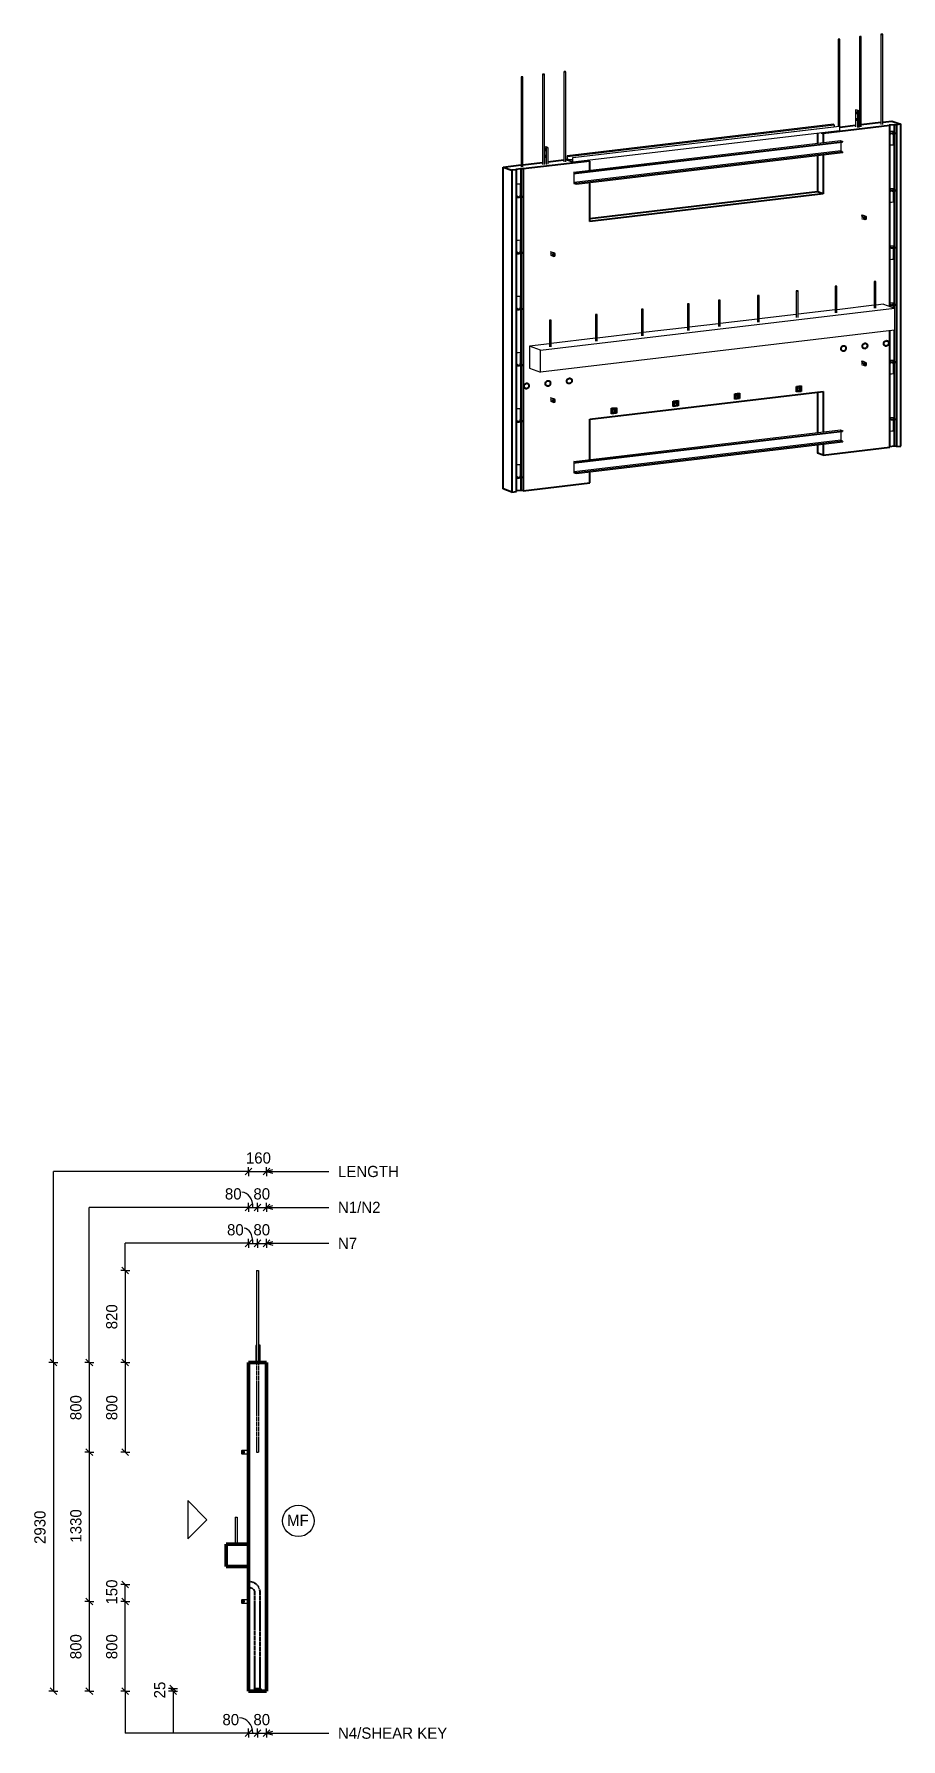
# Model space of a CAD drawing. Header units: millimetres. Extents: x 76163 to 106717, y 1600 to 80057.
# Drawn here: x 76163 to 83885, y 2845 to 18037 of the extents above.
import ezdxf

# ---------------------------------------------------------------- set-up
doc = ezdxf.new("R2010")
doc.units = ezdxf.units.MM
doc.linetypes.add('Dash', pattern=[6.36, 3.18, -3.18])
for name, color, linetype, lineweight in [('A-ANNO-DIMS', 211, 'Continuous', 9), ('A-ANNO-DIMS-40', 211, 'Continuous', 9), ('A-DETL-MBND', 5, 'Continuous', 18), ('A-GENM', 13, 'Continuous', 18), ('A-WALL', 113, 'Continuous', 25), ('A-WALL-HDLN', 110, 'Dash', 25), ('G-ANNO-TEXT', 231, 'Continuous', 9), ('S-BEAM', 12, 'Continuous', 18), ('S-RBAR', 171, 'Continuous', 18)]:
    doc.layers.add(name, color=color, linetype=linetype, lineweight=lineweight)
doc.styles.add('Nirmala UI Semilight', font='NirmalaS.ttf', dxfattribs={"height": 100})
doc.dimstyles.new('Diagonal_-_2_5mm_NI_UI', dxfattribs={"dimscale": 304.8, "dimtxt": 104.736395, "dimasz": 0.19685, "dimexe": 0.131234, "dimexo": 0.0625, "dimgap": 0.131234, "dimtad": 1, "dimdec": 4, "dimzin": 0, "dimdsep": 46, "dimtxsty": 'Nirmala UI Semilight', "dimblk1": 'OBLIQUE', "dimblk2": 'OBLIQUE', "dimsah": 1, "dimcen": 0.09, "dimazin": 0, "dimtfac": 1, "dimtdec": 4, "dimtix": 1, "dimtmove": 0, "dimatfit": 3, "dimfxl": 0.131234, "dimfxlon": 1, "dimtvp": 1, "dimtolj": 1, "dimtzin": 0, "dimarcsym": 2})
doc.dimstyles.new('Diagonal_-_2_5mm_NI_UI_1', dxfattribs={"dimscale": 304.8, "dimtxt": 104.736395, "dimasz": 0.19685, "dimexe": 0.131234, "dimexo": 0.0625, "dimgap": 0.131234, "dimtad": 1, "dimdec": 4, "dimzin": 0, "dimdsep": 46, "dimtxsty": 'Nirmala UI Semilight', "dimblk1": 'OBLIQUE', "dimblk2": 'OBLIQUE', "dimsah": 1, "dimcen": 0.09, "dimazin": 0, "dimtfac": 1, "dimtdec": 4, "dimtix": 1, "dimtmove": 1, "dimatfit": 3, "dimfxl": 0.131234, "dimfxlon": 1, "dimtvp": 1, "dimtolj": 1, "dimtzin": 0, "dimarcsym": 2})

msp = doc.modelspace()

# ---------------------------------------------------------------- texts
at = {"layer": 'G-ANNO-TEXT', "color": 7, "char_height": 100, "attachment_point": 1, "style": 'Nirmala UI Semilight'}
for s, insert, width in [('LENGTH', (78870.20954, 7951.56822), 612.48925), ('N1/N2', (78870.20954, 7631.56822), 468.1855), ('N7', (78870.20954, 7311.56822), 211.6455), ('MF', (78416.52227, 4842.74491), 227.67925), ('N4/SHEAR KEY', (78870.20954, 2946.37176), 1103.122)]:
    msp.add_mtext(s, dxfattribs=dict(at, insert=insert, width=width))

# ---------------------------------------------------------------- blocks, each defined once
blk = doc.blocks.new('RR spread anchor face based - RR-SA-2_5-150-614724-Elevation Right1')
at = {"layer": 'A-GENM'}
for p, q in [((78015, 5415), (78010, 5412)), ((78010, 5412), (78010, 5387)), ((78010, 5387), (78015, 5385)), ((78073, 5415), (78015, 5415)), ((78015, 5385), (78073, 5385)), ((78026, 5407), (78032, 5407)), ((78032, 5393), (78026, 5393)), ((78070, 5407), (78073, 5407)), ((78073, 5393), (78070, 5393))]:
    blk.add_line(p, q, dxfattribs=at)
for centre, start, end in [((78026, 5400), 90, 270), ((78032, 5400), 270, 90), ((78070, 5400), 90, 270)]:
    blk.add_arc(centre, 7, start, end, dxfattribs=at)
blk = doc.blocks.new('M_Rectangular Corbel - M_Rectangular Corbel-5377587-Elevation Right1')
at = {"layer": 'S-BEAM', "lineweight": 50}
for p, q in [((78073, 4580), (77873, 4580)), ((77873, 4580), (77873, 4380)), ((78073, 4380), (78073, 4580)), ((77873, 4380), (78073, 4380))]:
    blk.add_line(p, q, dxfattribs=at)
blk = doc.blocks.new('RR spread anchor face based - RR-SA-4_0-240-614738-Elevation Right1')
at = {"layer": 'A-GENM'}
for p, q in [((78141, 6354), (78138, 6349)), ((78138, 6349), (78138, 6200)), ((78145, 6354), (78141, 6354)), ((78176, 6354), (78161, 6354)), ((78167, 6331), (78167, 6327)), ((78167, 6271), (78167, 6267)), ((78178, 6349), (78176, 6354)), ((78178, 6200), (78178, 6349))]:
    blk.add_line(p, q, dxfattribs=at)
for centre, start, end in [((78158, 6331), 0, 70.3657), ((78158, 6327), 289.6343, 0), ((78158, 6271), 0, 70.3657), ((78158, 6267), 289.6343, 360)]:
    blk.add_arc(centre, 9, start, end, dxfattribs=at)
blk = doc.blocks.new('loopbox down bent - Wire Loop-600440-3D Ortho')
at = {"layer": 'A-GENM'}
for p, q in [((-65354, 14698), (-65319, 14702)), ((-65352, 14698), (-65354, 14698)), ((-65353, 14698), (-65352, 14698)), ((-65321, 14701), (-65352, 14698)), ((-65352, 14698), (-65352, 14698)), ((-65352, 14698), (-65352, 14576)), ((-65352, 14588), (-65350, 14587)), ((-65350, 14587), (-65351, 14587)), ((-65348, 14592), (-65350, 14593)), ((-65350, 14587), (-65341, 14582)), ((-65338, 14587), (-65348, 14592)), ((-65327, 14590), (-65325, 14590)), ((-65323, 14596), (-65325, 14596)), ((-65325, 14590), (-65311, 14586)), ((-65307, 14591), (-65323, 14596)), ((-65319, 14702), (-65321, 14702)), ((-65321, 14702), (-65321, 14702)), ((-65321, 14702), (-65319, 14702)), ((-65321, 14702), (-65321, 14595)), ((-65321, 14702), (-65321, 14595)), ((-65321, 14589), (-65321, 14585)), ((-65321, 14589), (-65321, 14585)), ((-65319, 14594), (-65319, 14702)), ((-65319, 14585), (-65319, 14588)), ((-65352, 14576), (-65353, 14576)), ((-65352, 14577), (-65330, 14580)), ((-65326, 14579), (-65352, 14576)), ((-65294, 14584), (-65294, 14584))]:
    blk.add_line(p, q, dxfattribs=at)
for points in [[(-65355, 14698, 0), (-65354, 14698, 0), (-65354, 14698, 0), (-65354, 14698, 0), (-65353, 14698, 0)], [(-65351, 14592, 0), (-65350, 14593, 0), (-65349, 14593, 0), (-65348, 14593, 0), (-65348, 14592, 0), (-65347, 14592, 0)], [(-65301, 14586, 0), (-65303, 14582, 0), (-65308, 14580, 0), (-65317, 14579, 0), (-65330, 14579, 0), (-65338, 14581, 0), (-65341, 14582, 0)], [(-65306, 14587, 0), (-65308, 14587, 0), (-65315, 14586, 0), (-65326, 14585, 0), (-65334, 14586, 0), (-65338, 14587, 0), (-65338, 14587, 0)], [(-65319, 14702, 0), (-65319, 14702, 0), (-65319, 14702, 0), (-65319, 14702, 0), (-65319, 14702, 0)], [(-65301, 14586, 0), (-65303, 14590, 0), (-65307, 14591, 0)], [(-65353, 14576, 0), (-65354, 14576, 0), (-65354, 14576, 0), (-65354, 14576, 0), (-65355, 14576, 0)]]:
    blk.add_polyline3d(points, dxfattribs=at)
blk = doc.blocks.new('loopbox down bent - Wire Loop-V1-3D Ortho')
at = {"layer": 'A-GENM'}
for p, q in [((-65354, 15198), (-65319, 15203)), ((-65352, 15199), (-65354, 15198)), ((-65353, 15198), (-65352, 15198)), ((-65321, 15201), (-65352, 15198)), ((-65352, 15198), (-65352, 15199)), ((-65352, 15198), (-65352, 15076)), ((-65319, 15203), (-65321, 15202)), ((-65321, 15202), (-65321, 15202)), ((-65321, 15202), (-65319, 15202)), ((-65321, 15202), (-65321, 15096)), ((-65321, 15202), (-65321, 15095)), ((-65319, 15094), (-65319, 15203)), ((-65352, 15076), (-65353, 15076)), ((-65352, 15088), (-65350, 15087)), ((-65352, 15077), (-65330, 15080)), ((-65326, 15079), (-65352, 15076)), ((-65350, 15087), (-65351, 15087)), ((-65348, 15093), (-65350, 15094)), ((-65350, 15087), (-65341, 15082)), ((-65338, 15087), (-65348, 15093)), ((-65327, 15090), (-65325, 15090)), ((-65323, 15096), (-65325, 15096)), ((-65325, 15090), (-65311, 15086)), ((-65307, 15091), (-65323, 15096)), ((-65321, 15089), (-65321, 15085)), ((-65321, 15089), (-65321, 15085)), ((-65319, 15085), (-65319, 15088)), ((-65294, 15084), (-65294, 15085))]:
    blk.add_line(p, q, dxfattribs=at)
for points in [[(-65355, 15198, 0), (-65354, 15198, 0), (-65354, 15198, 0), (-65354, 15198, 0), (-65353, 15198, 0)], [(-65319, 15202, 0), (-65319, 15202, 0), (-65319, 15202, 0), (-65319, 15202, 0), (-65319, 15203, 0)], [(-65353, 15076, 0), (-65354, 15076, 0), (-65354, 15076, 0), (-65354, 15076, 0), (-65355, 15076, 0)], [(-65351, 15092, 0), (-65350, 15093, 0), (-65349, 15093, 0), (-65348, 15093, 0), (-65348, 15093, 0), (-65347, 15092, 0)], [(-65301, 15086, 0), (-65303, 15082, 0), (-65308, 15081, 0), (-65317, 15079, 0), (-65330, 15080, 0), (-65338, 15081, 0), (-65341, 15082, 0)], [(-65306, 15088, 0), (-65308, 15087, 0), (-65315, 15086, 0), (-65326, 15085, 0), (-65334, 15086, 0), (-65338, 15087, 0), (-65338, 15087, 0)], [(-65301, 15086, 0), (-65303, 15090, 0), (-65307, 15091, 0)]]:
    blk.add_polyline3d(points, dxfattribs=at)
blk = doc.blocks.new('RR spread anchor face based - RR-SA-2_5-150-614724-3D Ortho')
at = {"layer": 'A-GENM'}
for p, q in [((-65022, 16086), (-65051, 16096)), ((-65051, 16088), (-65050, 16088)), ((-65050, 16074), (-65051, 16074)), ((-65051, 16067), (-65022, 16056)), ((-65043, 16097), (-65014, 16087)), ((-65031, 16081), (-65028, 16080)), ((-65028, 16066), (-65031, 16067)), ((-65022, 16086), (-65014, 16087)), ((-65020, 16082), (-65022, 16086)), ((-65022, 16056), (-65020, 16058)), ((-65014, 16057), (-65022, 16056)), ((-65020, 16082), (-65011, 16083)), ((-65020, 16058), (-65020, 16082)), ((-65020, 16058), (-65011, 16059)), ((-65014, 16087), (-65011, 16083)), ((-65011, 16059), (-65014, 16057)), ((-65011, 16083), (-65011, 16059))]:
    blk.add_line(p, q, dxfattribs=at)
for points in [[(-65050, 16088, 0), (-65049, 16087, 0), (-65048, 16086, 0), (-65047, 16085, 0), (-65047, 16083, 0), (-65046, 16081, 0), (-65046, 16079, 0), (-65046, 16078, 0), (-65047, 16076, 0), (-65047, 16075, 0), (-65048, 16074, 0), (-65049, 16074, 0)], [(-65031, 16067, 0), (-65031, 16068, 0), (-65032, 16069, 0), (-65033, 16070, 0), (-65034, 16072, 0), (-65034, 16073, 0), (-65034, 16075, 0), (-65034, 16077, 0), (-65034, 16078, 0), (-65033, 16080, 0), (-65032, 16080, 0), (-65031, 16081, 0), (-65031, 16081, 0)], [(-65028, 16080, 0), (-65027, 16079, 0), (-65026, 16078, 0), (-65025, 16077, 0), (-65025, 16075, 0), (-65024, 16073, 0), (-65024, 16072, 0), (-65024, 16070, 0), (-65025, 16068, 0), (-65025, 16067, 0), (-65026, 16066, 0), (-65027, 16066, 0)], [(-65025, 16077, 0), (-65025, 16076, 0), (-65025, 16074, 0), (-65025, 16073, 0), (-65024, 16071, 0)]]:
    blk.add_polyline3d(points, dxfattribs=at)
blk = doc.blocks.new('RR spread anchor face based - RR-SA-2_5-150-V2-3D Ortho')
at = {"layer": 'A-GENM'}
for p, q in [((-62248, 15111), (-62280, 15123)), ((-62280, 15114), (-62279, 15114)), ((-62279, 15101), (-62280, 15101)), ((-62280, 15093), (-62248, 15082)), ((-62279, 15114), (-62276, 15113)), ((-62276, 15100), (-62279, 15101)), ((-62271, 15124), (-62240, 15112)), ((-62257, 15106), (-62254, 15105)), ((-62254, 15092), (-62257, 15093)), ((-62248, 15111), (-62240, 15112)), ((-62246, 15108), (-62248, 15111)), ((-62248, 15082), (-62246, 15084)), ((-62240, 15083), (-62248, 15082)), ((-62246, 15108), (-62237, 15109)), ((-62246, 15084), (-62246, 15108)), ((-62246, 15084), (-62237, 15085)), ((-62240, 15112), (-62237, 15109)), ((-62237, 15085), (-62240, 15083)), ((-62237, 15109), (-62237, 15085))]:
    blk.add_line(p, q, dxfattribs=at)
for points in [[(-62276, 15113, 0), (-62275, 15113, 0), (-62274, 15112, 0), (-62273, 15110, 0), (-62273, 15109, 0), (-62272, 15107, 0), (-62272, 15105, 0), (-62272, 15103, 0), (-62273, 15102, 0), (-62273, 15101, 0), (-62274, 15100, 0), (-62275, 15100, 0)], [(-62257, 15093, 0), (-62257, 15093, 0), (-62258, 15094, 0), (-62259, 15096, 0), (-62260, 15097, 0), (-62260, 15099, 0), (-62260, 15101, 0), (-62260, 15103, 0), (-62260, 15104, 0), (-62259, 15105, 0), (-62258, 15106, 0), (-62257, 15107, 0), (-62257, 15106, 0)], [(-62254, 15105, 0), (-62253, 15105, 0), (-62252, 15104, 0), (-62251, 15103, 0), (-62251, 15101, 0), (-62250, 15099, 0), (-62250, 15097, 0), (-62250, 15096, 0), (-62251, 15094, 0), (-62251, 15093, 0), (-62252, 15092, 0), (-62253, 15092, 0)], [(-62251, 15103, 0), (-62251, 15102, 0), (-62251, 15100, 0), (-62251, 15098, 0), (-62250, 15097, 0)]]:
    blk.add_polyline3d(points, dxfattribs=at)
blk = doc.blocks.new('M_Linear Stiffener-Channel - C100X8-5379209-3D Ortho')
at = {"layer": 'S-BEAM'}
for p, q in [((-64841, 16807), (-62467, 17088)), ((-64824, 16794), (-62451, 17075)), ((-64823, 16794), (-62450, 17075)), ((-64820, 16800), (-62447, 17081)), ((-62467, 17088), (-62447, 17081)), ((-62465, 17073), (-62465, 16999)), ((-64838, 16718), (-62465, 16999)), ((-64824, 16709), (-62451, 16990)), ((-64820, 16700), (-62447, 16981)), ((-62465, 16999), (-62451, 16990)), ((-64820, 16800), (-64841, 16807)), ((-64841, 16807), (-64841, 16707)), ((-64838, 16718), (-64838, 16794)), ((-64838, 16794), (-64824, 16794)), ((-64824, 16709), (-64838, 16718)), ((-64841, 16707), (-64820, 16700))]:
    blk.add_line(p, q, dxfattribs=at)
for points in [[(-62447, 17081, 0), (-62448, 17076, 0), (-62451, 17075, 0)], [(-62451, 16990, 0), (-62448, 16987, 0), (-62447, 16981, 0)], [(-64824, 16794, 0), (-64822, 16795, 0), (-64820, 16800, 0)], [(-64820, 16700, 0), (-64822, 16706, 0), (-64824, 16709, 0)]]:
    blk.add_polyline3d(points, dxfattribs=at)
blk = doc.blocks.new('Rebar Bar - Part 4256667133-431004-3D Ortho')
at = {"layer": 'S-RBAR'}
for p, q in [((-65312, 17656), (-65312, 16852)), ((-65296, 16852), (-65296, 17656))]:
    blk.add_line(p, q, dxfattribs=at)
for points in [[(-65297, 17657, 0), (-65298, 17657, 0), (-65300, 17657, 0), (-65302, 17657, 0), (-65304, 17657, 0), (-65306, 17657, 0), (-65308, 17657, 0), (-65309, 17657, 0), (-65311, 17657, 0), (-65311, 17656, 0), (-65312, 17656, 0)], [(-65312, 17656, 0), (-65311, 17655, 0), (-65311, 17655, 0)], [(-65311, 17655, 0), (-65309, 17655, 0), (-65308, 17654, 0), (-65306, 17654, 0), (-65304, 17654, 0), (-65302, 17654, 0), (-65300, 17654, 0), (-65298, 17655, 0), (-65297, 17655, 0), (-65296, 17655, 0), (-65296, 17656, 0)], [(-65296, 17656, 0), (-65296, 17656, 0), (-65297, 17657, 0)]]:
    blk.add_polyline3d(points, dxfattribs=at)
blk = doc.blocks.new('Rebar Bar - Part 3977270317-431004-3D Ortho')
at = {"layer": 'S-RBAR'}
for p, q in [((-65121, 17678), (-65121, 16875)), ((-65105, 16875), (-65105, 17678))]:
    blk.add_line(p, q, dxfattribs=at)
for points in [[(-65106, 17679, 0), (-65107, 17680, 0), (-65109, 17680, 0), (-65111, 17680, 0), (-65113, 17680, 0), (-65115, 17680, 0), (-65117, 17680, 0), (-65119, 17680, 0), (-65120, 17679, 0), (-65121, 17679, 0), (-65121, 17678, 0)], [(-65121, 17678, 0), (-65121, 17678, 0), (-65120, 17678, 0)], [(-65120, 17678, 0), (-65119, 17677, 0), (-65117, 17677, 0), (-65115, 17677, 0), (-65113, 17677, 0), (-65111, 17677, 0), (-65109, 17677, 0), (-65107, 17677, 0), (-65106, 17678, 0), (-65105, 17678, 0), (-65105, 17678, 0)], [(-65105, 17678, 0), (-65105, 17679, 0), (-65106, 17679, 0)]]:
    blk.add_polyline3d(points, dxfattribs=at)
blk = doc.blocks.new('loopbox down bent - Wire Loop-V3-3D Ortho')
at = {"layer": 'A-GENM'}
for p, q in [((-62028, 16658), (-61993, 16662)), ((-62026, 16658), (-62028, 16658)), ((-62027, 16658), (-62026, 16658)), ((-61994, 16661), (-62026, 16658)), ((-62026, 16658), (-62026, 16658)), ((-62026, 16536), (-62026, 16658)), ((-62026, 16644), (-62024, 16643)), ((-62022, 16648), (-62024, 16649)), ((-62024, 16643), (-62015, 16638)), ((-62012, 16643), (-62022, 16648)), ((-62003, 16636), (-62003, 16636)), ((-62001, 16646), (-61999, 16645)), ((-61997, 16651), (-61999, 16652)), ((-61999, 16645), (-61985, 16642)), ((-61981, 16647), (-61997, 16651)), ((-61993, 16662), (-61995, 16662)), ((-61995, 16662), (-61994, 16662)), ((-61995, 16651), (-61995, 16662)), ((-61995, 16641), (-61995, 16645)), ((-61995, 16540), (-61995, 16635)), ((-61994, 16662), (-61993, 16662)), ((-61994, 16651), (-61994, 16662)), ((-61994, 16641), (-61994, 16644)), ((-61994, 16540), (-61994, 16635)), ((-61992, 16650), (-61992, 16662)), ((-61992, 16641), (-61992, 16644)), ((-61992, 16540), (-61992, 16635)), ((-62026, 16536), (-62027, 16536)), ((-62026, 16537), (-61994, 16541)), ((-61994, 16540), (-62026, 16536)), ((-61994, 16540), (-61995, 16540)), ((-61993, 16540), (-61994, 16540))]:
    blk.add_line(p, q, dxfattribs=at)
for points in [[(-62029, 16658, 0), (-62028, 16658, 0), (-62028, 16658, 0), (-62028, 16658, 0), (-62027, 16658, 0)], [(-61974, 16642, 0), (-61977, 16638, 0), (-61982, 16636, 0), (-61991, 16635, 0), (-62004, 16635, 0), (-62012, 16637, 0), (-62015, 16638, 0)], [(-61980, 16643, 0), (-61982, 16642, 0), (-61989, 16641, 0), (-62000, 16641, 0), (-62008, 16642, 0), (-62012, 16643, 0), (-62012, 16643, 0)], [(-62000, 16648, 0), (-62000, 16649, 0), (-62000, 16650, 0), (-62000, 16650, 0), (-61999, 16651, 0), (-61999, 16651, 0), (-61998, 16651, 0), (-61997, 16651, 0)], [(-61999, 16645, 0), (-61999, 16646, 0), (-62000, 16646, 0), (-62000, 16647, 0), (-62000, 16647, 0), (-62000, 16648, 0)], [(-61993, 16662, 0), (-61993, 16662, 0), (-61993, 16662, 0), (-61993, 16662, 0), (-61992, 16662, 0)], [(-61974, 16642, 0), (-61977, 16645, 0), (-61981, 16647, 0)], [(-62027, 16536, 0), (-62028, 16536, 0), (-62028, 16536, 0), (-62028, 16536, 0), (-62029, 16536, 0)], [(-61992, 16540, 0), (-61993, 16540, 0), (-61993, 16540, 0), (-61993, 16540, 0), (-61993, 16540, 0)]]:
    blk.add_polyline3d(points, dxfattribs=at)
blk = doc.blocks.new('loopbox down bent - Wire Loop-V4-3D Ortho')
at = {"layer": 'A-GENM'}
for p, q in [((-62028, 15638), (-61993, 15642)), ((-62026, 15638), (-62028, 15638)), ((-62027, 15638), (-62026, 15638)), ((-61994, 15641), (-62026, 15638)), ((-62026, 15638), (-62026, 15638)), ((-62026, 15609), (-62026, 15638)), ((-62026, 15624), (-62024, 15623)), ((-62024, 15623), (-62015, 15618)), ((-62022, 15628), (-62023, 15629)), ((-62012, 15623), (-62022, 15628)), ((-62003, 15616), (-62003, 15616)), ((-62001, 15626), (-61999, 15626)), ((-61997, 15632), (-61999, 15632)), ((-61999, 15626), (-61985, 15622)), ((-61981, 15627), (-61997, 15632)), ((-61993, 15642), (-61995, 15642)), ((-61995, 15642), (-61994, 15642)), ((-61995, 15631), (-61995, 15642)), ((-61995, 15621), (-61995, 15625)), ((-61995, 15598), (-61995, 15615)), ((-61994, 15642), (-61993, 15642)), ((-61994, 15631), (-61994, 15642)), ((-61994, 15621), (-61994, 15625)), ((-61994, 15598), (-61994, 15615)), ((-61992, 15630), (-61992, 15642)), ((-61992, 15621), (-61992, 15624)), ((-61992, 15597), (-61992, 15615))]:
    blk.add_line(p, q, dxfattribs=at)
for points in [[(-62029, 15638, 0), (-62028, 15638, 0), (-62028, 15638, 0), (-62028, 15638, 0), (-62027, 15638, 0)], [(-61974, 15622, 0), (-61977, 15618, 0), (-61982, 15616, 0), (-61991, 15615, 0), (-62004, 15615, 0), (-62012, 15617, 0), (-62015, 15618, 0)], [(-61980, 15623, 0), (-61982, 15623, 0), (-61989, 15621, 0), (-62000, 15621, 0), (-62008, 15622, 0), (-62012, 15623, 0), (-62012, 15623, 0)], [(-62000, 15628, 0), (-62000, 15629, 0), (-62000, 15630, 0), (-62000, 15630, 0), (-61999, 15631, 0), (-61999, 15631, 0), (-61998, 15632, 0), (-61997, 15632, 0)], [(-61999, 15626, 0), (-61999, 15626, 0), (-62000, 15626, 0), (-62000, 15627, 0), (-62000, 15627, 0), (-62000, 15628, 0)], [(-61993, 15642, 0), (-61993, 15642, 0), (-61993, 15642, 0), (-61993, 15642, 0), (-61992, 15642, 0)], [(-61974, 15622, 0), (-61977, 15626, 0), (-61981, 15627, 0)]]:
    blk.add_polyline3d(points, dxfattribs=at)
blk = doc.blocks.new('M_Rectangular Corbel - M_Rectangular Corbel-5377587-3D Ortho')
at = {"layer": 'S-BEAM'}
for p, q in [((-65138, 15221), (-61985, 15594)), ((-63207, 15497), (-63538, 15458)), ((-62861, 15538), (-63191, 15499)), ((-62514, 15579), (-62845, 15540)), ((-62167, 15620), (-62498, 15581)), ((-62085, 15630), (-62151, 15622)), ((-62085, 15630), (-61985, 15594)), ((-61985, 15594), (-61985, 15399)), ((-61985, 15399), (-65138, 15025)), ((-64240, 15375), (-64635, 15328)), ((-63830, 15423), (-64225, 15377)), ((-63553, 15456), (-63815, 15425)), ((-65060, 15278), (-65238, 15257)), ((-65138, 15221), (-65238, 15257)), ((-65238, 15257), (-65238, 15061)), ((-65138, 15025), (-65138, 15221)), ((-64650, 15326), (-65044, 15280)), ((-65238, 15061), (-65138, 15025))]:
    blk.add_line(p, q, dxfattribs=at)
blk = doc.blocks.new('Rebar Bar - Part 3977270317-V5-3D Ortho')
at = {"layer": 'S-RBAR'}
for p, q in [((-62488, 17990), (-62488, 17214)), ((-62472, 17187), (-62472, 17990))]:
    blk.add_line(p, q, dxfattribs=at)
for points in [[(-62473, 17991, 0), (-62474, 17991, 0), (-62476, 17992, 0), (-62478, 17992, 0), (-62480, 17992, 0), (-62482, 17992, 0), (-62484, 17992, 0), (-62486, 17991, 0), (-62487, 17991, 0), (-62488, 17991, 0), (-62488, 17990, 0)], [(-62488, 17990, 0), (-62488, 17990, 0), (-62487, 17989, 0)], [(-62487, 17989, 0), (-62486, 17989, 0), (-62484, 17989, 0), (-62482, 17989, 0), (-62480, 17989, 0), (-62478, 17989, 0), (-62476, 17989, 0), (-62474, 17989, 0), (-62473, 17989, 0), (-62472, 17990, 0), (-62472, 17990, 0)], [(-62472, 17990, 0), (-62472, 17991, 0), (-62473, 17991, 0)]]:
    blk.add_polyline3d(points, dxfattribs=at)
blk = doc.blocks.new('Rebar Bar - Part 3920442696-431004-3D Ortho')
at = {"layer": 'S-RBAR'}
for p, q in [((-63207, 15707), (-63207, 15471)), ((-63191, 15471), (-63191, 15707))]:
    blk.add_line(p, q, dxfattribs=at)
for points in [[(-63192, 15708, 0), (-63193, 15708, 0), (-63195, 15708, 0), (-63197, 15708, 0), (-63199, 15709, 0), (-63201, 15708, 0), (-63203, 15708, 0), (-63205, 15708, 0), (-63206, 15708, 0), (-63207, 15707, 0), (-63207, 15707, 0)], [(-63207, 15707, 0), (-63207, 15706, 0), (-63206, 15706, 0)], [(-63206, 15706, 0), (-63205, 15706, 0), (-63203, 15705, 0), (-63201, 15705, 0), (-63199, 15705, 0), (-63197, 15705, 0), (-63195, 15705, 0), (-63193, 15706, 0), (-63192, 15706, 0), (-63191, 15706, 0), (-63191, 15707, 0)], [(-63191, 15707, 0), (-63191, 15707, 0), (-63192, 15708, 0)]]:
    blk.add_polyline3d(points, dxfattribs=at)
blk = doc.blocks.new('RR spread anchor face based - RR-SA-4_0-240-614738-3D Ortho')
at = {"layer": 'A-GENM'}
for p, q in [((-65103, 17033), (-65105, 17029)), ((-65105, 17029), (-65105, 16883)), ((-65103, 17033), (-65093, 17034)), ((-65086, 17027), (-65103, 17033)), ((-65093, 17034), (-65076, 17028)), ((-65086, 17027), (-65076, 17028)), ((-65085, 17022), (-65086, 17027)), ((-65074, 17023), (-65085, 17022)), ((-65085, 16876), (-65085, 17022)), ((-65076, 17028), (-65074, 17023)), ((-65074, 17023), (-65074, 16877)), ((-65099, 17006), (-65099, 17010)), ((-65099, 16946), (-65099, 16950)), ((-65090, 17007), (-65090, 17003)), ((-65090, 16947), (-65090, 16943))]:
    blk.add_line(p, q, dxfattribs=at)
for points in [[(-65099, 17010, 0), (-65099, 17012, 0), (-65099, 17014, 0), (-65098, 17016, 0), (-65097, 17017, 0), (-65096, 17017, 0), (-65095, 17017, 0), (-65094, 17016, 0), (-65092, 17015, 0), (-65091, 17013, 0), (-65091, 17011, 0), (-65090, 17009, 0), (-65090, 17007, 0)], [(-65095, 16995, 0), (-65096, 16996, 0), (-65097, 16997, 0), (-65098, 16999, 0), (-65099, 17001, 0), (-65099, 17003, 0), (-65099, 17006, 0)], [(-65099, 16950, 0), (-65099, 16952, 0), (-65099, 16954, 0), (-65098, 16956, 0), (-65097, 16957, 0), (-65096, 16958, 0), (-65095, 16957, 0), (-65094, 16957, 0), (-65092, 16955, 0), (-65091, 16954, 0), (-65091, 16952, 0), (-65090, 16949, 0), (-65090, 16947, 0)], [(-65095, 16936, 0), (-65096, 16937, 0), (-65097, 16938, 0), (-65098, 16940, 0), (-65099, 16942, 0), (-65099, 16944, 0), (-65099, 16946, 0)], [(-65090, 17003, 0), (-65090, 17000, 0), (-65091, 16998, 0), (-65091, 16997, 0), (-65092, 16996, 0), (-65094, 16995, 0)], [(-65090, 16943, 0), (-65090, 16941, 0), (-65091, 16939, 0), (-65091, 16937, 0), (-65092, 16936, 0), (-65094, 16936, 0)]]:
    blk.add_polyline3d(points, dxfattribs=at)
blk = doc.blocks.new('RR spread anchor face based - RR-SA-4_0-240-V6-3D Ortho')
at = {"layer": 'A-GENM'}
for p, q in [((-62332, 17361), (-62333, 17357)), ((-62333, 17357), (-62333, 17211)), ((-62332, 17361), (-62321, 17363)), ((-62314, 17355), (-62332, 17361)), ((-62327, 17334), (-62327, 17338)), ((-62321, 17363), (-62304, 17356)), ((-62318, 17335), (-62318, 17331)), ((-62314, 17355), (-62304, 17356)), ((-62313, 17350), (-62314, 17355)), ((-62303, 17351), (-62313, 17350)), ((-62313, 17204), (-62313, 17350)), ((-62304, 17356), (-62303, 17351)), ((-62303, 17351), (-62303, 17205)), ((-62327, 17275), (-62327, 17278)), ((-62318, 17275), (-62318, 17271))]:
    blk.add_line(p, q, dxfattribs=at)
for points in [[(-62327, 17338, 0), (-62327, 17340, 0), (-62327, 17342, 0), (-62326, 17344, 0), (-62325, 17345, 0), (-62324, 17345, 0), (-62323, 17345, 0), (-62322, 17344, 0), (-62321, 17343, 0), (-62320, 17341, 0), (-62319, 17339, 0), (-62319, 17337, 0), (-62318, 17335, 0)], [(-62323, 17324, 0), (-62324, 17324, 0), (-62325, 17326, 0), (-62326, 17327, 0), (-62327, 17329, 0), (-62327, 17332, 0), (-62327, 17334, 0)], [(-62318, 17331, 0), (-62319, 17329, 0), (-62319, 17327, 0), (-62320, 17325, 0), (-62321, 17324, 0), (-62322, 17324, 0)], [(-62327, 17278, 0), (-62327, 17281, 0), (-62327, 17283, 0), (-62326, 17284, 0), (-62325, 17285, 0), (-62324, 17286, 0), (-62323, 17286, 0), (-62322, 17285, 0), (-62321, 17284, 0), (-62320, 17282, 0), (-62319, 17280, 0), (-62319, 17278, 0), (-62318, 17275, 0)], [(-62323, 17264, 0), (-62324, 17265, 0), (-62325, 17266, 0), (-62326, 17268, 0), (-62327, 17270, 0), (-62327, 17272, 0), (-62327, 17275, 0)], [(-62318, 17271, 0), (-62319, 17269, 0), (-62319, 17267, 0), (-62320, 17266, 0), (-62321, 17265, 0), (-62322, 17264, 0)]]:
    blk.add_polyline3d(points, dxfattribs=at)
blk = doc.blocks.new('M_Linear Stiffener-Channel - C100X8-V7-3D Ortho')
at = {"layer": 'S-BEAM'}
for p, q in [((-62528, 17233), (-64901, 16952)), ((-62524, 17225), (-64898, 16944)), ((-62478, 17215), (-64851, 16934)), ((-62477, 17215), (-64850, 16934)), ((-62477, 17176), (-64850, 16895)), ((-62524, 17225), (-62523, 17210)), ((-62478, 17215), (-62477, 17215)), ((-62477, 17215), (-62477, 17176)), ((-64901, 16952), (-64901, 16913)), ((-64901, 16913), (-64850, 16895)), ((-64895, 16916), (-64898, 16944)), ((-64855, 16920), (-64895, 16916)), ((-64856, 16902), (-64895, 16916)), ((-64854, 16928), (-64856, 16902)), ((-64850, 16895), (-64850, 16934))]:
    blk.add_line(p, q, dxfattribs=at)
for points in [[(-62528, 17233, 0), (-62525, 17230, 0), (-62524, 17225, 0)], [(-64898, 16944, 0), (-64899, 16949, 0), (-64901, 16952, 0)], [(-64850, 16934, 0), (-64853, 16933, 0), (-64854, 16928, 0)]]:
    blk.add_polyline3d(points, dxfattribs=at)
blk = doc.blocks.new('DIMBLOCK1-Elevation Right1')
at = {"layer": 'A-ANNO-DIMS-40'}
for p, q in [((78073, 7901), (78043, 7871)), ((78073, 7901), (78073, 7941)), ((78073, 7901), (78103, 7931)), ((78073, 7901), (78233, 7901)), ((78073, 7901), (78073, 7861)), ((78233, 7901), (78203, 7871)), ((78233, 7901), (78233, 7941)), ((78233, 7901), (78263, 7931)), ((78233, 7901), (78233, 7861))]:
    blk.add_line(p, q, dxfattribs=at)
at = {"layer": 'A-ANNO-DIMS-40', "color": 0, "insert": (78050, 8072), "char_height": 100, "width": 246.8, "attachment_point": 1, "line_spacing_factor": 1.142579, "style": 'Nirmala UI Semilight'}
blk.add_mtext('160', dxfattribs=at)
blk = doc.blocks.new('_Oblique')
at = {"color": 0, "linetype": 'ByBlock', "lineweight": -2}
blk.add_line((-0.5, -0.5), (0.5, 0.5), dxfattribs=at)
blk = doc.blocks.new('DIMBLOCK2-Elevation Right1')
at = {"layer": 'A-ANNO-DIMS-40'}
for p, q in [((78073, 7581), (78073, 7621)), ((78073, 7581), (78103, 7611)), ((78153, 7581), (78153, 7621)), ((78153, 7581), (78183, 7611)), ((78073, 7581), (78043, 7551)), ((78073, 7581), (78153, 7581)), ((78073, 7581), (78073, 7541)), ((78153, 7581), (78123, 7551)), ((78153, 7581), (78153, 7541))]:
    blk.add_line(p, q, dxfattribs=at)
blk.add_ellipse((78015, 7581), major_axis=(0, 135), ratio=0.724522, start_param=4.712389, end_param=6.283185, dxfattribs=at)
at = {"layer": 'A-ANNO-DIMS-40', "color": 0, "insert": (77863, 7752), "char_height": 100, "width": 182.81, "attachment_point": 1, "line_spacing_factor": 1.142579, "style": 'Nirmala UI Semilight'}
blk.add_mtext('80', dxfattribs=at)
blk = doc.blocks.new('DIMBLOCK3-Elevation Right1')
at = {"layer": 'A-ANNO-DIMS-40'}
for p, q in [((78153, 7581), (78153, 7621)), ((78153, 7581), (78183, 7611)), ((78233, 7581), (78233, 7621)), ((78233, 7581), (78263, 7611)), ((78153, 7581), (78123, 7551)), ((78153, 7581), (78233, 7581)), ((78153, 7581), (78153, 7541)), ((78233, 7581), (78203, 7551)), ((78233, 7581), (78233, 7541))]:
    blk.add_line(p, q, dxfattribs=at)
at = {"layer": 'A-ANNO-DIMS-40', "color": 0, "insert": (78117, 7752), "char_height": 100, "width": 182.81, "attachment_point": 1, "line_spacing_factor": 1.142579, "style": 'Nirmala UI Semilight'}
blk.add_mtext('80', dxfattribs=at)
blk = doc.blocks.new('DIMBLOCK4-Elevation Right1')
at = {"layer": 'A-ANNO-DIMS-40'}
for p, q in [((78073, 7261), (78073, 7301)), ((78153, 7261), (78153, 7301)), ((78073, 7261), (78043, 7231)), ((78073, 7261), (78103, 7291)), ((78073, 7261), (78153, 7261)), ((78073, 7261), (78073, 7221)), ((78153, 7261), (78123, 7231)), ((78153, 7261), (78183, 7291)), ((78153, 7261), (78153, 7221))]:
    blk.add_line(p, q, dxfattribs=at)
blk.add_ellipse((78035, 7261), major_axis=(0, 135), ratio=0.579065, start_param=4.712389, end_param=6.283185, dxfattribs=at)
at = {"layer": 'A-ANNO-DIMS-40', "color": 0, "insert": (77882, 7432), "char_height": 100, "width": 182.81, "attachment_point": 1, "line_spacing_factor": 1.142579, "style": 'Nirmala UI Semilight'}
blk.add_mtext('80', dxfattribs=at)
blk = doc.blocks.new('DIMBLOCK5-Elevation Right1')
at = {"layer": 'A-ANNO-DIMS-40'}
for p, q in [((78153, 7261), (78153, 7301)), ((78233, 7261), (78233, 7301)), ((78153, 7261), (78123, 7231)), ((78153, 7261), (78183, 7291)), ((78153, 7261), (78233, 7261)), ((78153, 7261), (78153, 7221)), ((78233, 7261), (78203, 7231)), ((78233, 7261), (78263, 7291)), ((78233, 7261), (78233, 7221))]:
    blk.add_line(p, q, dxfattribs=at)
at = {"layer": 'A-ANNO-DIMS-40', "color": 0, "insert": (78117, 7432), "char_height": 100, "width": 182.81, "attachment_point": 1, "line_spacing_factor": 1.142579, "style": 'Nirmala UI Semilight'}
blk.add_mtext('80', dxfattribs=at)
blk = doc.blocks.new('DIMBLOCK6-Elevation Right1')
at = {"layer": 'A-ANNO-DIMS-40'}
for p, q in [((78073, 2897), (78043, 2867)), ((78073, 2897), (78073, 2937)), ((78073, 2897), (78103, 2927)), ((78073, 2897), (78153, 2897)), ((78073, 2897), (78073, 2857)), ((78153, 2897), (78123, 2867)), ((78153, 2897), (78153, 2937)), ((78153, 2897), (78183, 2927)), ((78153, 2897), (78153, 2857))]:
    blk.add_line(p, q, dxfattribs=at)
blk.add_ellipse((77993, 2897), major_axis=(0, 135), ratio=0.884331, start_param=4.712389, end_param=6.283185, dxfattribs=at)
at = {"layer": 'A-ANNO-DIMS-40', "color": 0, "insert": (77841, 3067), "char_height": 100, "width": 182.81, "attachment_point": 1, "line_spacing_factor": 1.142579, "style": 'Nirmala UI Semilight'}
blk.add_mtext('80', dxfattribs=at)
blk = doc.blocks.new('DIMBLOCK7-Elevation Right1')
at = {"layer": 'A-ANNO-DIMS-40'}
for p, q in [((78153, 2897), (78123, 2867)), ((78153, 2897), (78153, 2937)), ((78153, 2897), (78183, 2927)), ((78153, 2897), (78233, 2897)), ((78153, 2897), (78153, 2857)), ((78233, 2897), (78203, 2867)), ((78233, 2897), (78233, 2937)), ((78233, 2897), (78263, 2927)), ((78233, 2897), (78233, 2857))]:
    blk.add_line(p, q, dxfattribs=at)
at = {"layer": 'A-ANNO-DIMS-40', "color": 0, "insert": (78117, 3067), "char_height": 100, "width": 182.81, "attachment_point": 1, "line_spacing_factor": 1.142579, "style": 'Nirmala UI Semilight'}
blk.add_mtext('80', dxfattribs=at)
blk = doc.blocks.new('DIMBLOCK8-Elevation Right1')
at = {"layer": 'A-ANNO-DIMS-40'}
for p, q in [((76335, 6200), (76305, 6230)), ((76335, 6200), (76295, 6200)), ((76335, 6200), (76335, 3270)), ((76335, 6200), (76365, 6170)), ((76335, 6200), (76375, 6200)), ((76335, 3270), (76295, 3270)), ((76335, 3270), (76305, 3300)), ((76335, 3270), (76365, 3240)), ((76335, 3270), (76375, 3270))]:
    blk.add_line(p, q, dxfattribs=at)
at = {"layer": 'A-ANNO-DIMS-40', "color": 0, "insert": (76165, 4582), "char_height": 100, "width": 365.63, "attachment_point": 1, "rotation": 90, "line_spacing_factor": 1.142579, "style": 'Nirmala UI Semilight'}
blk.add_mtext('2930', dxfattribs=at)
blk = doc.blocks.new('DIMBLOCK9-Elevation Right1')
at = {"layer": 'A-ANNO-DIMS-40'}
for p, q in [((76655, 6200), (76625, 6230)), ((76655, 6200), (76615, 6200)), ((76655, 6200), (76655, 5400)), ((76655, 6200), (76685, 6170)), ((76655, 6200), (76695, 6200)), ((76655, 5400), (76615, 5400)), ((76655, 5400), (76625, 5430)), ((76655, 5400), (76685, 5370)), ((76655, 5400), (76695, 5400))]:
    blk.add_line(p, q, dxfattribs=at)
at = {"layer": 'A-ANNO-DIMS-40', "color": 0, "insert": (76485, 5685), "char_height": 100, "width": 274.22, "attachment_point": 1, "rotation": 90, "line_spacing_factor": 1.142579, "style": 'Nirmala UI Semilight'}
blk.add_mtext('800', dxfattribs=at)
blk = doc.blocks.new('DIMBLOCK10-Elevation Right1')
at = {"layer": 'A-ANNO-DIMS-40'}
for p, q in [((76655, 5400), (76615, 5400)), ((76655, 5400), (76625, 5430)), ((76655, 5400), (76655, 4070)), ((76655, 5400), (76685, 5370)), ((76655, 5400), (76695, 5400)), ((76655, 4070), (76615, 4070)), ((76655, 4070), (76625, 4100)), ((76655, 4070), (76685, 4040)), ((76655, 4070), (76695, 4070))]:
    blk.add_line(p, q, dxfattribs=at)
at = {"layer": 'A-ANNO-DIMS-40', "color": 0, "insert": (76485, 4594), "char_height": 100, "width": 338.2, "attachment_point": 1, "rotation": 90, "line_spacing_factor": 1.142579, "style": 'Nirmala UI Semilight'}
blk.add_mtext('1330', dxfattribs=at)
blk = doc.blocks.new('DIMBLOCK11-Elevation Right1')
at = {"layer": 'A-ANNO-DIMS-40'}
for p, q in [((76655, 4070), (76615, 4070)), ((76655, 4070), (76625, 4100)), ((76655, 4070), (76655, 3270)), ((76655, 4070), (76685, 4040)), ((76655, 4070), (76695, 4070)), ((76655, 3270), (76615, 3270)), ((76655, 3270), (76625, 3300)), ((76655, 3270), (76685, 3240)), ((76655, 3270), (76695, 3270))]:
    blk.add_line(p, q, dxfattribs=at)
at = {"layer": 'A-ANNO-DIMS-40', "color": 0, "insert": (76485, 3555), "char_height": 100, "width": 274.22, "attachment_point": 1, "rotation": 90, "line_spacing_factor": 1.142579, "style": 'Nirmala UI Semilight'}
blk.add_mtext('800', dxfattribs=at)
blk = doc.blocks.new('DIMBLOCK12-Elevation Right1')
at = {"layer": 'A-ANNO-DIMS-40'}
for p, q in [((76975, 4070), (76935, 4070)), ((76975, 4070), (76945, 4100)), ((76975, 3270), (76975, 4070)), ((76975, 4070), (77005, 4040)), ((76975, 4070), (77015, 4070)), ((76975, 3270), (76935, 3270)), ((76975, 3270), (76945, 3300)), ((76975, 3270), (77005, 3240)), ((76975, 3270), (77015, 3270))]:
    blk.add_line(p, q, dxfattribs=at)
at = {"layer": 'A-ANNO-DIMS-40', "color": 0, "insert": (76805, 3555), "char_height": 100, "width": 274.22, "attachment_point": 1, "rotation": 90, "line_spacing_factor": 1.142579, "style": 'Nirmala UI Semilight'}
blk.add_mtext('800', dxfattribs=at)
blk = doc.blocks.new('DIMBLOCK13-Elevation Right1')
at = {"layer": 'A-ANNO-DIMS-40'}
for p, q in [((76975, 4220), (76935, 4220)), ((76975, 4220), (76945, 4250)), ((76975, 4070), (76975, 4220)), ((76975, 4220), (77005, 4190)), ((76975, 4220), (77015, 4220)), ((76975, 4070), (76935, 4070)), ((76975, 4070), (76945, 4100)), ((76975, 4070), (77005, 4040)), ((76975, 4070), (77015, 4070))]:
    blk.add_line(p, q, dxfattribs=at)
at = {"layer": 'A-ANNO-DIMS-40', "color": 0, "insert": (76805, 4042), "char_height": 100, "width": 246.8, "attachment_point": 1, "rotation": 90, "line_spacing_factor": 1.142579, "style": 'Nirmala UI Semilight'}
blk.add_mtext('150', dxfattribs=at)
blk = doc.blocks.new('DIMBLOCK14-Elevation Right1')
at = {"layer": 'A-ANNO-DIMS-40'}
for p, q in [((77402, 3295), (77362, 3295)), ((77402, 3270), (77362, 3270)), ((77402, 3295), (77372, 3325)), ((77402, 3270), (77372, 3300)), ((77402, 3270), (77402, 3295)), ((77402, 3295), (77432, 3265)), ((77402, 3295), (77442, 3295)), ((77402, 3270), (77432, 3240)), ((77402, 3270), (77442, 3270))]:
    blk.add_line(p, q, dxfattribs=at)
at = {"layer": 'A-ANNO-DIMS-40', "color": 0, "insert": (77232, 3206), "char_height": 100, "width": 182.81, "attachment_point": 1, "rotation": 90, "line_spacing_factor": 1.142579, "style": 'Nirmala UI Semilight'}
blk.add_mtext('25', dxfattribs=at)
blk = doc.blocks.new('DIMBLOCK15-Elevation Right1')
at = {"layer": 'A-ANNO-DIMS-40'}
for p, q in [((76975, 7020), (76935, 7020)), ((76975, 7020), (76945, 7050)), ((76975, 7020), (76975, 6200)), ((76975, 7020), (77005, 6990)), ((76975, 7020), (77015, 7020)), ((76975, 6200), (76945, 6230)), ((76975, 6200), (76935, 6200)), ((76975, 6200), (77005, 6170)), ((76975, 6200), (77015, 6200))]:
    blk.add_line(p, q, dxfattribs=at)
at = {"layer": 'A-ANNO-DIMS-40', "color": 0, "insert": (76805, 6495), "char_height": 100, "width": 274.22, "attachment_point": 1, "rotation": 90, "line_spacing_factor": 1.142579, "style": 'Nirmala UI Semilight'}
blk.add_mtext('820', dxfattribs=at)
blk = doc.blocks.new('DIMBLOCK16-Elevation Right1')
at = {"layer": 'A-ANNO-DIMS-40'}
for p, q in [((76975, 6200), (76945, 6230)), ((76975, 6200), (76935, 6200)), ((76975, 6200), (76975, 5400)), ((76975, 6200), (77005, 6170)), ((76975, 6200), (77015, 6200)), ((76975, 5400), (76935, 5400)), ((76975, 5400), (76945, 5430)), ((76975, 5400), (77005, 5370)), ((76975, 5400), (77015, 5400))]:
    blk.add_line(p, q, dxfattribs=at)
at = {"layer": 'A-ANNO-DIMS-40', "color": 0, "insert": (76805, 5685), "char_height": 100, "width": 274.22, "attachment_point": 1, "rotation": 90, "line_spacing_factor": 1.142579, "style": 'Nirmala UI Semilight'}
blk.add_mtext('800', dxfattribs=at)

# ---------------------------------------------------------------- dimensions: what is measured, and where the dimension line sits
at = {"layer": 'A-ANNO-DIMS'}
for base, p1, p2, override, picture, middle in [((78233.04259, 7901.38486), (78073.04259, 7861.38486), (78233.04259, 7861.38486), {"dimpost": '<>', "dimfxl": 160}, 'DIMBLOCK1-Elevation Right1', (78153.04259, 7993.37231)), ((78233.04259, 7581.38486), (78153.04259, 7541.38486), (78233.04259, 7541.38486), {"dimpost": '<>', "dimfxl": 80}, 'DIMBLOCK3-Elevation Right1', (78193.04259, 7673.0585)), ((78233.04259, 7261.38486), (78153.04259, 7221.38486), (78233.04259, 7221.38486), {"dimpost": '<>', "dimfxl": 80}, 'DIMBLOCK5-Elevation Right1', (78193.04259, 7353.0585)), ((78233.04259, 2896.68426), (78153.04259, 2936.68426), (78233.04259, 2936.68426), {"dimpost": '<>', "dimfxl": 80}, 'DIMBLOCK7-Elevation Right1', (78193.04259, 2988.3579))]:
    dim = msp.add_linear_dim(base=base, p1=p1, p2=p2, dimstyle='Diagonal_-_2_5mm_NI_UI', override=override, dxfattribs=at)
    dim.commit()
    dim.dimension.update_dxf_attribs({"geometry": picture, "text_midpoint": middle})
for base, p1, p2, picture, middle in [((78153.04259, 7581.38486), (78073.04259, 7541.38486), (78153.04259, 7541.38486), 'DIMBLOCK2-Elevation Right1', (77954.13892, 7685.18696)), ((78153.04259, 7261.38486), (78073.04259, 7221.38486), (78153.04259, 7221.38486), 'DIMBLOCK4-Elevation Right1', (77973.80689, 7365.18696)), ((78153.04259, 2896.68426), (78073.04259, 2936.68426), (78153.04259, 2936.68426), 'DIMBLOCK6-Elevation Right1', (77932.5303, 3000.48636))]:
    dim = msp.add_linear_dim(base=base, p1=p1, p2=p2, dimstyle='Diagonal_-_2_5mm_NI_UI_1', override={"dimpost": '<>', "dimfxl": 80}, dxfattribs=at)
    dim.commit()
    dim.dimension.update_dxf_attribs({"geometry": picture, "text_midpoint": middle, "dimtype": 160})
for base, p1, p2, override, picture, middle in [((76975.27108, 6199.75), (77015.27108, 7019.75), (77015.27108, 6199.75), {"dimpost": '<>', "dimfxl": 820}, 'DIMBLOCK15-Elevation Right1', (76883.59744, 6609.75)), ((76335.27108, 3269.75), (76375.27108, 6199.75), (76375.27108, 3269.75), {"dimpost": '<>', "dimfxl": 2930}, 'DIMBLOCK8-Elevation Right1', (76243.56257, 4734.75)), ((76655.27108, 5399.75), (76695.27108, 6199.75), (76695.27108, 5399.75), {"dimpost": '<>', "dimfxl": 800}, 'DIMBLOCK9-Elevation Right1', (76563.59744, 5799.75)), ((76975.27108, 5399.75), (77015.27108, 6199.75), (77015.27108, 5399.75), {"dimpost": '<>', "dimfxl": 800}, 'DIMBLOCK16-Elevation Right1', (76883.59744, 5799.75)), ((76655.27108, 4069.75), (76695.27108, 5399.75), (76695.27108, 4069.75), {"dimpost": '<>', "dimfxl": 1330}, 'DIMBLOCK10-Elevation Right1', (76563.28363, 4734.75)), ((76975.27108, 4219.75), (77015.27108, 4069.75), (77015.27108, 4219.75), {"dimpost": '<>', "dimfxl": 150}, 'DIMBLOCK13-Elevation Right1', (76883.3185, 4144.75)), ((76655.27108, 3269.75), (76695.27108, 4069.75), (76695.27108, 3269.75), {"dimpost": '<>', "dimfxl": 800}, 'DIMBLOCK11-Elevation Right1', (76563.59744, 3669.75)), ((76975.27108, 4069.75), (77015.27108, 3269.75), (77015.27108, 4069.75), {"dimpost": '<>', "dimfxl": 800}, 'DIMBLOCK12-Elevation Right1', (76883.59744, 3669.75)), ((77402.49261, 3294.75), (77442.49261, 3269.75), (77442.49261, 3294.75), {"dimpost": '<>', "dimfxl": 25}, 'DIMBLOCK14-Elevation Right1', (77310.81897, 3282.25))]:
    dim = msp.add_linear_dim(base=base, p1=p1, p2=p2, angle=90, dimstyle='Diagonal_-_2_5mm_NI_UI', override=override, dxfattribs=at)
    dim.commit()
    dim.dimension.update_dxf_attribs({"geometry": picture, "text_midpoint": middle})

# ---------------------------------------------------------------- linework, layer by layer
at = {"layer": 'A-DETL-MBND'}
for p, q in [((76335.27108, 6199.75), (76335.27108, 7901.38486)), ((78073.04259, 7901.38486), (76335.27108, 7901.38486)), ((76655.27108, 6199.75), (76655.27108, 7581.38486)), ((78073.04259, 7581.38486), (76655.27108, 7581.38486)), ((76975.27108, 7019.75), (76975.27108, 7261.38486)), ((78073.04259, 7261.38486), (76975.27108, 7261.38486)), ((77531.8042, 4968.23486), (77531.8042, 4628.8236)), ((77701.50983, 4798.52923), (77531.8042, 4968.23486)), ((77531.8042, 4628.8236), (77701.50983, 4798.52923)), ((76975.27108, 3269.75), (76975.27108, 2896.68426)), ((77402.49261, 3269.75), (77402.49261, 2896.68426)), ((78073.04259, 2896.68426), (76975.27108, 2896.68426))]:
    msp.add_line(p, q, dxfattribs=at)
msp.add_circle((78516.99333, 4787.85218), 140, dxfattribs=at)
at = {"layer": 'A-WALL'}
for p, q in [((83785.40523, 17222.22629), (83192.08718, 17151.96196)), ((83341.99865, 17207.62911), (83480.8774, 17224.07598)), ((83511.26213, 17227.67432), (83516.55335, 17228.30094)), ((83532.55335, 17230.19576), (83707.21978, 17250.88082)), ((83723.13028, 17252.76504), (83805.05005, 17262.46647)), ((83781.57254, 17227.69642), (83824.88042, 17232.8252)), ((83785.40523, 17222.22629), (83781.57254, 17227.69642)), ((83785.40523, 15610.02107), (83785.40523, 17222.22629)), ((83805.05005, 17262.46647), (83885.01337, 17234.02249)), ((83824.88042, 17232.8252), (83846.03627, 17229.40658)), ((83824.88042, 17232.8252), (83824.88042, 17158.93651)), ((83885.01337, 17234.02249), (83846.03627, 17229.40658)), ((83846.03627, 17229.40658), (83846.03627, 14361.78471)), ((83885.01337, 14366.40061), (83885.01337, 17234.02249)), ((83142.11011, 17152.91523), (83142.11011, 17063.83169)), ((83177.59383, 17157.11743), (83192.08718, 17151.96196)), ((83192.08718, 17151.96196), (83192.08718, 17069.75027)), ((83824.88042, 17152.87772), (83824.88042, 17151.15669)), ((83824.88042, 17145.52647), (83824.88042, 16649.02832)), ((80340.41913, 16852.16384), (80502.21273, 16871.32442)), ((80518.12323, 16873.20864), (80692.87915, 16893.90429)), ((81113.30864, 16905.78038), (80519.99059, 16835.51605)), ((80739.55739, 16899.43222), (80883.43385, 16916.47094)), ((80899.43385, 16918.36576), (80912.49087, 16919.91205)), ((81113.30864, 16905.78038), (81098.81528, 16910.93585)), ((81113.30864, 16823.56869), (81113.30864, 16905.78038)), ((83142.11011, 16954.47739), (83142.11011, 16631.44866)), ((83192.08718, 16960.39598), (83192.08718, 16613.67116)), ((80340.41913, 13984.54197), (80340.41913, 16852.16384)), ((80340.41913, 16852.16384), (80420.38245, 16823.71985)), ((80459.35955, 16828.33576), (80420.38245, 16823.71985)), ((80420.38245, 16823.71985), (80420.38245, 13956.09798)), ((80455.52686, 16833.80589), (80498.83475, 16838.93467)), ((80459.35955, 16828.33576), (80455.52686, 16833.80589)), ((80459.35955, 13960.71389), (80459.35955, 16828.33576)), ((80498.83475, 16838.93467), (80519.99059, 16835.51605)), ((80498.83475, 16838.93467), (80498.83475, 16593.77164)), ((80519.99059, 16835.51605), (80519.99059, 13967.89418)), ((81113.30864, 16367.48958), (81113.30864, 16714.2144)), ((80498.83475, 16587.43976), (80498.83475, 16585.99182)), ((80498.83475, 16580.3616), (80498.83475, 16093.65055)), ((83142.11011, 16631.44866), (81113.30864, 16391.18566)), ((83192.08718, 16613.67116), (81113.30864, 16367.48958)), ((83192.08718, 16613.67116), (83142.11011, 16631.44866)), ((83824.88042, 16642.96953), (83824.88042, 16641.2485)), ((83824.88042, 16635.61829), (83824.88042, 16139.12013)), ((83824.88042, 16133.06134), (83824.88042, 16131.34031)), ((83824.88042, 16125.7101), (83824.88042, 15629.21194)), ((80498.83475, 16087.59176), (80498.83475, 16085.87074)), ((80498.83475, 16080.24052), (80498.83475, 15593.52947)), ((80498.83475, 15587.47068), (80498.83475, 15585.74965)), ((80498.83475, 15580.11943), (80498.83475, 15093.40839)), ((83824.88042, 15623.15315), (83824.88042, 15621.43212)), ((83824.88042, 15615.80191), (83824.88042, 15595.97923)), ((83785.40523, 14354.60441), (83785.40523, 15393.58095)), ((83824.88042, 15398.25584), (83824.88042, 15119.30375)), ((83363.69041, 15213.61172), (83360.60407, 15213.87954)), ((83376.51998, 15261.27071), (83377.36113, 15260.98793)), ((83554.24511, 15236.17837), (83551.15877, 15236.44618)), ((83567.07468, 15283.83735), (83567.91583, 15283.55458)), ((83744.79981, 15258.74501), (83741.71347, 15259.01283)), ((83757.62938, 15306.404), (83758.47053, 15306.12122)), ((80498.83475, 15087.3496), (80498.83475, 15085.62857)), ((80498.83475, 15079.99835), (80498.83475, 14593.2873)), ((83824.88042, 15113.24496), (83824.88042, 15111.52393)), ((83824.88042, 15105.89372), (83824.88042, 14609.39556)), ((80552.84578, 14926.87406), (80553.68694, 14926.59128)), ((80730.57091, 14901.78172), (80727.48457, 14902.04954)), ((80743.40048, 14949.44071), (80744.24164, 14949.15793)), ((80921.12561, 14924.34836), (80918.03927, 14924.61618)), ((80933.95518, 14972.00735), (80934.79634, 14971.72457)), ((82953.89381, 14897.18718), (82997.2017, 14902.31597)), ((82953.89381, 14848.25166), (82953.89381, 14897.18718)), ((82982.20857, 14900.54039), (82982.20857, 14858.71369)), ((82997.2017, 14902.31597), (82997.2017, 14853.38044)), ((80540.01621, 14879.21507), (80536.92987, 14879.48289)), ((81113.30864, 14605.81062), (83192.08718, 14851.9922)), ((81856.73181, 14767.2546), (81900.0397, 14772.38338)), ((81856.73181, 14718.31907), (81856.73181, 14767.2546)), ((81885.04658, 14770.6078), (81885.04658, 14728.7811)), ((81900.0397, 14772.38338), (81900.0397, 14723.44785)), ((82405.35612, 14832.22602), (82448.66401, 14837.3548)), ((82405.35612, 14783.29049), (82405.35612, 14832.22602)), ((82433.67088, 14793.75252), (82405.35612, 14790.39932)), ((82448.66401, 14788.41927), (82405.35612, 14783.29049)), ((82433.67088, 14835.57922), (82433.67088, 14793.75252)), ((82448.66401, 14788.41927), (82433.67088, 14793.75252)), ((82448.66401, 14837.3548), (82448.66401, 14788.41927)), ((82982.20857, 14858.71369), (82953.89381, 14855.36048)), ((82997.2017, 14853.38044), (82953.89381, 14848.25166)), ((82997.2017, 14853.38044), (82982.20857, 14858.71369)), ((83142.11011, 14846.07361), (83142.11011, 14484.92942)), ((83192.08718, 14851.9922), (83192.08718, 14490.84801)), ((80498.83475, 14587.22851), (80498.83475, 14585.50748)), ((81113.30864, 14244.66643), (81113.30864, 14605.81062)), ((81308.19412, 14702.29343), (81351.50201, 14707.42221)), ((81308.19412, 14653.35791), (81308.19412, 14702.29343)), ((81336.50889, 14663.81994), (81308.19412, 14660.46673)), ((81351.50201, 14658.48669), (81308.19412, 14653.35791)), ((81336.50889, 14705.64664), (81336.50889, 14663.81994)), ((81351.50201, 14658.48669), (81336.50889, 14663.81994)), ((81351.50201, 14707.42221), (81351.50201, 14658.48669)), ((81885.04658, 14728.7811), (81856.73181, 14725.42789)), ((81900.0397, 14723.44785), (81856.73181, 14718.31907)), ((81900.0397, 14723.44785), (81885.04658, 14728.7811)), ((83824.88042, 14603.33677), (83824.88042, 14601.61574)), ((83824.88042, 14595.98553), (83824.88042, 14365.20333)), ((80498.83475, 14579.87727), (80498.83475, 14093.16622)), ((83142.11011, 14375.57512), (83142.11011, 14302.11758)), ((83192.08718, 14284.34009), (83142.11011, 14302.11758)), ((83192.08718, 14381.49371), (83192.08718, 14284.34009)), ((83192.08718, 14284.34009), (83785.40523, 14354.60441)), ((83824.88042, 14365.20333), (83785.1704, 14360.50062)), ((83846.03627, 14361.78471), (83824.88042, 14365.20333)), ((83846.03627, 14361.78471), (83885.01337, 14366.40061)), ((81113.30864, 14038.15851), (81113.30864, 14135.31213)), ((80420.38245, 13956.09798), (80340.41913, 13984.54197)), ((80498.83475, 14087.10743), (80498.83475, 14085.3864)), ((80498.83475, 14079.75618), (80498.83475, 13971.3128)), ((80519.99059, 13967.89418), (81113.30864, 14038.15851)), ((80420.38245, 13956.09798), (80459.35955, 13960.71389)), ((80498.83475, 13971.3128), (80459.27903, 13966.62837)), ((80519.99059, 13967.89418), (80498.83475, 13971.3128))]:
    msp.add_line(p, q, dxfattribs=at)
at = {"layer": 'A-WALL', "lineweight": 50}
for p, q in [((78073.04259, 6199.75), (78073.04259, 3269.75)), ((78233.04259, 6199.75), (78073.04259, 6199.75)), ((78233.04259, 3269.75), (78233.04259, 6199.75)), ((78073.04259, 3269.75), (78233.04259, 3269.75))]:
    msp.add_line(p, q, dxfattribs=at)
at = {"layer": 'A-WALL'}
for points in [[(83373.98031, 15211.18822, 0), (83368.37586, 15211.35823, 0), (83363.15334, 15213.18409, 0), (83358.66866, 15216.54137, 0), (83355.22744, 15221.20128, 0), (83353.0642, 15226.84625, 0), (83352.32636, 15233.09159, 0), (83353.0642, 15239.5117, 0), (83355.22744, 15245.66904, 0), (83358.66866, 15251.14401, 0), (83363.15334, 15255.56349, 0), (83368.37586, 15258.62632, 0), (83373.98031, 15260.12375, 0)], [(83363.69041, 15213.61172, 0), (83366.81851, 15214.7276, 0), (83366.83231, 15214.73887, 0)], [(83373.98031, 15260.12375, 0), (83379.58476, 15259.95374, 0), (83384.80728, 15258.12789, 0), (83389.29196, 15254.77061, 0), (83392.73317, 15250.1107, 0), (83394.89641, 15244.46572, 0), (83395.63425, 15238.22038, 0), (83394.89641, 15231.80027, 0), (83392.73317, 15225.64293, 0), (83389.29196, 15220.16796, 0), (83384.80728, 15215.74848, 0), (83379.58476, 15212.68565, 0), (83373.98031, 15211.18822, 0)], [(83564.53501, 15233.75487, 0), (83558.93056, 15233.92487, 0), (83553.70804, 15235.75073, 0), (83549.22336, 15239.10801, 0), (83545.78214, 15243.76792, 0), (83543.61891, 15249.4129, 0), (83542.88107, 15255.65824, 0), (83543.61891, 15262.07834, 0), (83545.78214, 15268.23568, 0), (83549.22336, 15273.71065, 0), (83553.70804, 15278.13014, 0), (83558.93056, 15281.19296, 0), (83564.53501, 15282.69039, 0)], [(83554.24511, 15236.17837, 0), (83557.37321, 15237.29425, 0), (83557.38701, 15237.30552, 0)], [(83564.53501, 15282.69039, 0), (83570.13946, 15282.52039, 0), (83575.36198, 15280.69453, 0), (83579.84666, 15277.33725, 0), (83583.28787, 15272.67734, 0), (83585.45111, 15267.03237, 0), (83586.18895, 15260.78702, 0), (83585.45111, 15254.36692, 0), (83583.28787, 15248.20958, 0), (83579.84666, 15242.73461, 0), (83575.36198, 15238.31512, 0), (83570.13946, 15235.2523, 0), (83564.53501, 15233.75487, 0)], [(83755.08971, 15256.32151, 0), (83749.48526, 15256.49152, 0), (83744.26274, 15258.31738, 0), (83739.77806, 15261.67466, 0), (83736.33684, 15266.33457, 0), (83734.17361, 15271.97954, 0), (83733.43577, 15278.22488, 0), (83734.17361, 15284.64499, 0), (83736.33684, 15290.80233, 0), (83739.77806, 15296.2773, 0), (83744.26274, 15300.69678, 0), (83749.48526, 15303.75961, 0), (83755.08971, 15305.25704, 0)], [(83744.79981, 15258.74501, 0), (83747.92791, 15259.86089, 0), (83747.94171, 15259.87216, 0)], [(83755.08971, 15305.25704, 0), (83760.69416, 15305.08703, 0), (83765.91668, 15303.26118, 0), (83770.40136, 15299.9039, 0), (83773.84257, 15295.24399, 0), (83776.00581, 15289.59901, 0), (83776.74365, 15283.35367, 0), (83776.00581, 15276.93356, 0), (83773.84257, 15270.77622, 0), (83770.40136, 15265.30125, 0), (83765.91668, 15260.88177, 0), (83760.69416, 15257.81894, 0), (83755.08971, 15256.32151, 0)], [(80550.30611, 14876.79158, 0), (80544.70166, 14876.96158, 0), (80539.47914, 14878.78744, 0), (80534.99446, 14882.14472, 0), (80531.55325, 14886.80463, 0), (80529.39001, 14892.4496, 0), (80528.65217, 14898.69495, 0), (80529.39001, 14905.11505, 0), (80531.55325, 14911.27239, 0), (80534.99446, 14916.74736, 0), (80539.47914, 14921.16685, 0), (80544.70166, 14924.22967, 0), (80550.30611, 14925.7271, 0)], [(80550.30611, 14925.7271, 0), (80555.91056, 14925.5571, 0), (80561.13308, 14923.73124, 0), (80565.61776, 14920.37396, 0), (80569.05898, 14915.71405, 0), (80571.22221, 14910.06907, 0), (80571.96005, 14903.82373, 0), (80571.22221, 14897.40363, 0), (80569.05898, 14891.24629, 0), (80565.61776, 14885.77132, 0), (80561.13308, 14881.35183, 0), (80555.91056, 14878.28901, 0), (80550.30611, 14876.79158, 0)], [(80740.86081, 14899.35822, 0), (80735.25636, 14899.52823, 0), (80730.03384, 14901.35408, 0), (80725.54916, 14904.71136, 0), (80722.10795, 14909.37127, 0), (80719.94471, 14915.01625, 0), (80719.20687, 14921.26159, 0), (80719.94471, 14927.68169, 0), (80722.10795, 14933.83904, 0), (80725.54916, 14939.31401, 0), (80730.03384, 14943.73349, 0), (80735.25636, 14946.79631, 0), (80740.86081, 14948.29375, 0)], [(80730.57091, 14901.78172, 0), (80733.69901, 14902.8976, 0), (80733.71281, 14902.90887, 0)], [(80740.86081, 14948.29375, 0), (80746.46526, 14948.12374, 0), (80751.68778, 14946.29788, 0), (80756.17246, 14942.9406, 0), (80759.61368, 14938.28069, 0), (80761.77691, 14932.63572, 0), (80762.51475, 14926.39038, 0), (80761.77691, 14919.97027, 0), (80759.61368, 14913.81293, 0), (80756.17246, 14908.33796, 0), (80751.68778, 14903.91847, 0), (80746.46526, 14900.85565, 0), (80740.86081, 14899.35822, 0)], [(80931.41551, 14921.92487, 0), (80925.81106, 14922.09487, 0), (80920.58854, 14923.92073, 0), (80916.10386, 14927.27801, 0), (80912.66265, 14931.93792, 0), (80910.49941, 14937.58289, 0), (80909.76157, 14943.82824, 0), (80910.49941, 14950.24834, 0), (80912.66265, 14956.40568, 0), (80916.10386, 14961.88065, 0), (80920.58854, 14966.30014, 0), (80925.81106, 14969.36296, 0), (80931.41551, 14970.86039, 0)], [(80921.12561, 14924.34836, 0), (80924.25371, 14925.46425, 0), (80924.26751, 14925.47551, 0)], [(80931.41551, 14970.86039, 0), (80937.01996, 14970.69039, 0), (80942.24248, 14968.86453, 0), (80946.72716, 14965.50725, 0), (80950.16838, 14960.84734, 0), (80952.33162, 14955.20236, 0), (80953.06946, 14948.95702, 0), (80952.33162, 14942.53692, 0), (80950.16838, 14936.37958, 0), (80946.72716, 14930.90461, 0), (80942.24248, 14926.48512, 0), (80937.01996, 14923.4223, 0), (80931.41551, 14921.92487, 0)], [(82969.21621, 14881.64282, 0), (82968.92107, 14884.14095, 0), (82968.05578, 14886.39894, 0), (82966.67929, 14888.26291, 0), (82964.88542, 14889.60582, 0), (82962.79641, 14890.33616, 0), (82960.55463, 14890.40416, 0), (82958.31285, 14889.80519, 0), (82956.22384, 14888.58006, 0), (82954.42997, 14886.81227, 0), (82953.83831, 14886.00175, 0)], [(80540.01621, 14879.21507, 0), (80543.14431, 14880.33096, 0), (80543.15811, 14880.34222, 0)], [(81872.05421, 14751.71023, 0), (81871.75908, 14754.20837, 0), (81870.89378, 14756.46636, 0), (81869.5173, 14758.33032, 0), (81867.72342, 14759.67323, 0), (81865.63442, 14760.40358, 0), (81863.39264, 14760.47158, 0), (81861.15085, 14759.8726, 0), (81859.06185, 14758.64748, 0), (81857.26798, 14756.87968, 0), (81856.67631, 14756.06917, 0)], [(81856.67631, 14743.709, 0), (81857.26798, 14743.03862, 0), (81859.06185, 14741.69571, 0), (81861.15085, 14740.96537, 0), (81863.39264, 14740.89737, 0), (81865.63442, 14741.49634, 0), (81867.72342, 14742.72147, 0), (81869.5173, 14744.48926, 0), (81870.89378, 14746.67925, 0), (81871.75908, 14749.14219, 0), (81872.05421, 14751.71023, 0)], [(82420.67852, 14816.68165, 0), (82420.38338, 14819.17979, 0), (82419.51809, 14821.43778, 0), (82418.1416, 14823.30174, 0), (82416.34773, 14824.64465, 0), (82414.25872, 14825.375, 0), (82412.01694, 14825.443, 0), (82409.77516, 14824.84403, 0), (82407.68615, 14823.6189, 0), (82405.89228, 14821.8511, 0), (82405.30062, 14821.04059, 0)], [(82405.30062, 14808.68043, 0), (82405.89228, 14808.01005, 0), (82407.68615, 14806.66713, 0), (82409.77516, 14805.93679, 0), (82412.01694, 14805.86879, 0), (82414.25872, 14806.46776, 0), (82416.34773, 14807.69289, 0), (82418.1416, 14809.46068, 0), (82419.51809, 14811.65067, 0), (82420.38338, 14814.11361, 0), (82420.67852, 14816.68165, 0)], [(82953.83831, 14873.64159, 0), (82954.42997, 14872.97121, 0), (82956.22384, 14871.6283, 0), (82958.31285, 14870.89796, 0), (82960.55463, 14870.82995, 0), (82962.79641, 14871.42893, 0), (82964.88542, 14872.65406, 0), (82966.67929, 14874.42185, 0), (82968.05578, 14876.61184, 0), (82968.92107, 14879.07477, 0), (82969.21621, 14881.64282, 0)], [(81323.51652, 14686.74906, 0), (81323.22139, 14689.2472, 0), (81322.35609, 14691.50519, 0), (81320.97961, 14693.36916, 0), (81319.18573, 14694.71207, 0), (81317.09673, 14695.44241, 0), (81314.85495, 14695.51041, 0), (81312.61316, 14694.91144, 0), (81310.52416, 14693.68631, 0), (81308.73029, 14691.91852, 0), (81308.13862, 14691.108, 0)], [(81308.13862, 14678.74784, 0), (81308.73029, 14678.07746, 0), (81310.52416, 14676.73455, 0), (81312.61316, 14676.0042, 0), (81314.85495, 14675.9362, 0), (81317.09673, 14676.53517, 0), (81319.18573, 14677.7603, 0), (81320.97961, 14679.5281, 0), (81322.35609, 14681.71809, 0), (81323.22139, 14684.18102, 0), (81323.51652, 14686.74906, 0)]]:
    msp.add_polyline3d(points, dxfattribs=at)
at = {"layer": 'A-WALL-HDLN'}
for p, q in [((78083.04259, 4244.75), (78073.04259, 4244.75)), ((78073.04259, 4194.75), (78083.04259, 4194.75)), ((78128.04259, 4149.75), (78128.04259, 3294.75)), ((78178.04259, 3294.75), (78178.04259, 4149.75)), ((78125.54259, 3294.75), (78115.56243, 3269.79961)), ((78125.54259, 3294.75), (78127.99298, 3294.75)), ((78128.04259, 3294.75), (78178.04259, 3294.75)), ((78178.09219, 3294.75), (78180.54259, 3294.75)), ((78180.54259, 3294.75), (78190.52274, 3269.79961))]:
    msp.add_line(p, q, dxfattribs=at)
at = {"layer": 'A-WALL-HDLN', "flags": 128}
for points in [[(78178.04259, 4149.75), (78173.93924, 4177.36881), (78161.98367, 4202.60173), (78143.20867, 4223.26899), (78119.23615, 4237.58522), (78092.137, 4244.31369), (78083.04259, 4244.75)], [(78083.04259, 4194.75), (78101.74455, 4190.67965), (78117.06325, 4179.20496), (78126.22746, 4162.40174), (78128.04259, 4149.75)]]:
    msp.add_lwpolyline(points, dxfattribs=at)
at = {"layer": 'G-ANNO-TEXT', "color": 7}
for p, q in [((78231.31762, 7901.56822), (78291.31762, 7917.64517)), ((78231.31762, 7901.56822), (78291.31762, 7885.49127)), ((78231.31762, 7901.56822), (78790.20954, 7901.56822)), ((78231.31762, 7581.56822), (78291.31762, 7597.64517)), ((78231.31762, 7581.56822), (78291.31762, 7565.49127)), ((78231.31762, 7581.56822), (78790.20954, 7581.56822)), ((78231.31762, 7261.56822), (78291.31762, 7277.64517)), ((78231.31762, 7261.56822), (78291.31762, 7245.49127)), ((78231.31762, 7261.56822), (78790.20954, 7261.56822)), ((78231.31762, 2896.37176), (78291.31762, 2912.44871)), ((78231.31762, 2896.37176), (78291.31762, 2880.2948)), ((78231.31762, 2896.37176), (78790.20954, 2896.37176))]:
    msp.add_line(p, q, dxfattribs=at)
at = {"layer": 'S-RBAR'}
for p, q in [((78145.04259, 7019.75), (78145.04259, 6199.75)), ((78145.04259, 7019.75), (78161.04259, 7019.75)), ((78161.04259, 7019.75), (78161.04259, 6199.75)), ((77955.04259, 4819.75), (77955.04259, 4579.75)), ((77955.04259, 4819.75), (77971.04259, 4819.75)), ((77971.04259, 4819.75), (77971.04259, 4579.75))]:
    msp.add_line(p, q, dxfattribs=at)
at = {"layer": 'S-RBAR', "linetype": 'Dash'}
for p, q in [((78145.04259, 6199.70039), (78145.04259, 5399.75)), ((78161.04259, 6199.70039), (78161.04259, 5399.75)), ((78145.04259, 5399.75), (78161.04259, 5399.75))]:
    msp.add_line(p, q, dxfattribs=at)

# ---------------------------------------------------------------- block references
at = {"layer": 'A-GENM'}
for name, p in [('RR spread anchor face based - RR-SA-4_0-240-V6-3D Ortho', (145813.84846, 0)), ('loopbox down bent - Wire Loop-V3-3D Ortho', (145813.84846, 509.90819)), ('RR spread anchor face based - RR-SA-4_0-240-614738-3D Ortho', (145813.84846, 0)), ('loopbox down bent - Wire Loop-V1-3D Ortho', (145813.84846, 1500.36325)), ('loopbox down bent - Wire Loop-V3-3D Ortho', (145813.84846, 0)), ('RR spread anchor face based - RR-SA-2_5-150-614724-3D Ortho', (148585.5532, 328.24211)), ('loopbox down bent - Wire Loop-V1-3D Ortho', (145813.84846, 1000.24217)), ('loopbox down bent - Wire Loop-V3-3D Ortho', (145813.84846, -509.90819)), ('RR spread anchor face based - RR-SA-2_5-150-614724-3D Ortho', (145813.84846, 0)), ('loopbox down bent - Wire Loop-V1-3D Ortho', (145813.84846, 500.12108)), ('loopbox down bent - Wire Loop-V4-3D Ortho', (145813.84846, 0)), ('loopbox down bent - Wire Loop-V1-3D Ortho', (145813.84846, 0)), ('RR spread anchor face based - RR-SA-2_5-150-V2-3D Ortho', (145813.84846, 0)), ('loopbox down bent - Wire Loop-V3-3D Ortho', (145813.84846, -1529.72457)), ('RR spread anchor face based - RR-SA-2_5-150-614724-3D Ortho', (145813.84846, -1301.68501)), ('loopbox down bent - Wire Loop-600440-3D Ortho', (145813.84846, 0)), ('loopbox down bent - Wire Loop-V3-3D Ortho', (145813.84846, -2039.63276)), ('loopbox down bent - Wire Loop-V1-3D Ortho', (145813.84846, -1000.24217)), ('RR spread anchor face based - RR-SA-4_0-240-614738-Elevation Right1', (0, 0)), ('RR spread anchor face based - RR-SA-2_5-150-614724-Elevation Right1', (0, 0)), ('RR spread anchor face based - RR-SA-2_5-150-614724-Elevation Right1', (0, -1330))]:
    msp.add_blockref(name, p, dxfattribs=at)
at = {"layer": 'S-BEAM'}
for name, p in [('M_Linear Stiffener-Channel - C100X8-V7-3D Ortho', (145813.84846, 0)), ('M_Linear Stiffener-Channel - C100X8-5379209-3D Ortho', (145813.84846, 0)), ('M_Rectangular Corbel - M_Rectangular Corbel-5377587-3D Ortho', (145813.84846, 0)), ('M_Linear Stiffener-Channel - C100X8-5379209-3D Ortho', (145813.84846, -2578.90226)), ('M_Rectangular Corbel - M_Rectangular Corbel-5377587-Elevation Right1', (0, 0))]:
    msp.add_blockref(name, p, dxfattribs=at)
at = {"layer": 'S-RBAR'}
for name, p in [('Rebar Bar - Part 3977270317-V5-3D Ortho', (145813.84846, 0)), ('Rebar Bar - Part 3977270317-431004-3D Ortho', (148637.52266, 334.39665)), ('Rebar Bar - Part 4256667133-431004-3D Ortho', (149018.85551, 379.5564)), ('Rebar Bar - Part 4256667133-431004-3D Ortho', (145813.84846, 0)), ('Rebar Bar - Part 3977270317-431004-3D Ortho', (145813.84846, 0)), ('Rebar Bar - Part 3977270317-431004-3D Ortho', (146004.40317, 22.56664)), ('Rebar Bar - Part 3920442696-431004-3D Ortho', (146853.5781, 123.1311)), ('Rebar Bar - Part 3920442696-431004-3D Ortho', (145467.38537, -41.03026)), ('Rebar Bar - Part 3920442696-431004-3D Ortho', (145813.84846, 0)), ('Rebar Bar - Part 3920442696-431004-3D Ortho', (146160.31156, 41.03026)), ('Rebar Bar - Part 3920442696-431004-3D Ortho', (146506.77465, 82.06053)), ('Rebar Bar - Part 3920442696-431004-3D Ortho', (144370.39162, -170.94293)), ('Rebar Bar - Part 3920442696-431004-3D Ortho', (144780.37295, -122.39045)), ('Rebar Bar - Part 3920442696-431004-3D Ortho', (145190.35427, -73.83797)), ('Rebar Bar - Part 3920442696-431004-3D Ortho', (143960.61129, -219.4716))]:
    msp.add_blockref(name, p, dxfattribs=at)

msp.set_redraw_order([(e.dxf.handle, doc.entitydb.next_handle()) for e in msp.query("TEXT MTEXT ATTDEF DIMENSION ARC_DIMENSION")])  # texts and dimensions are drawn at this point

doc.saveas('drawing.dxf')
